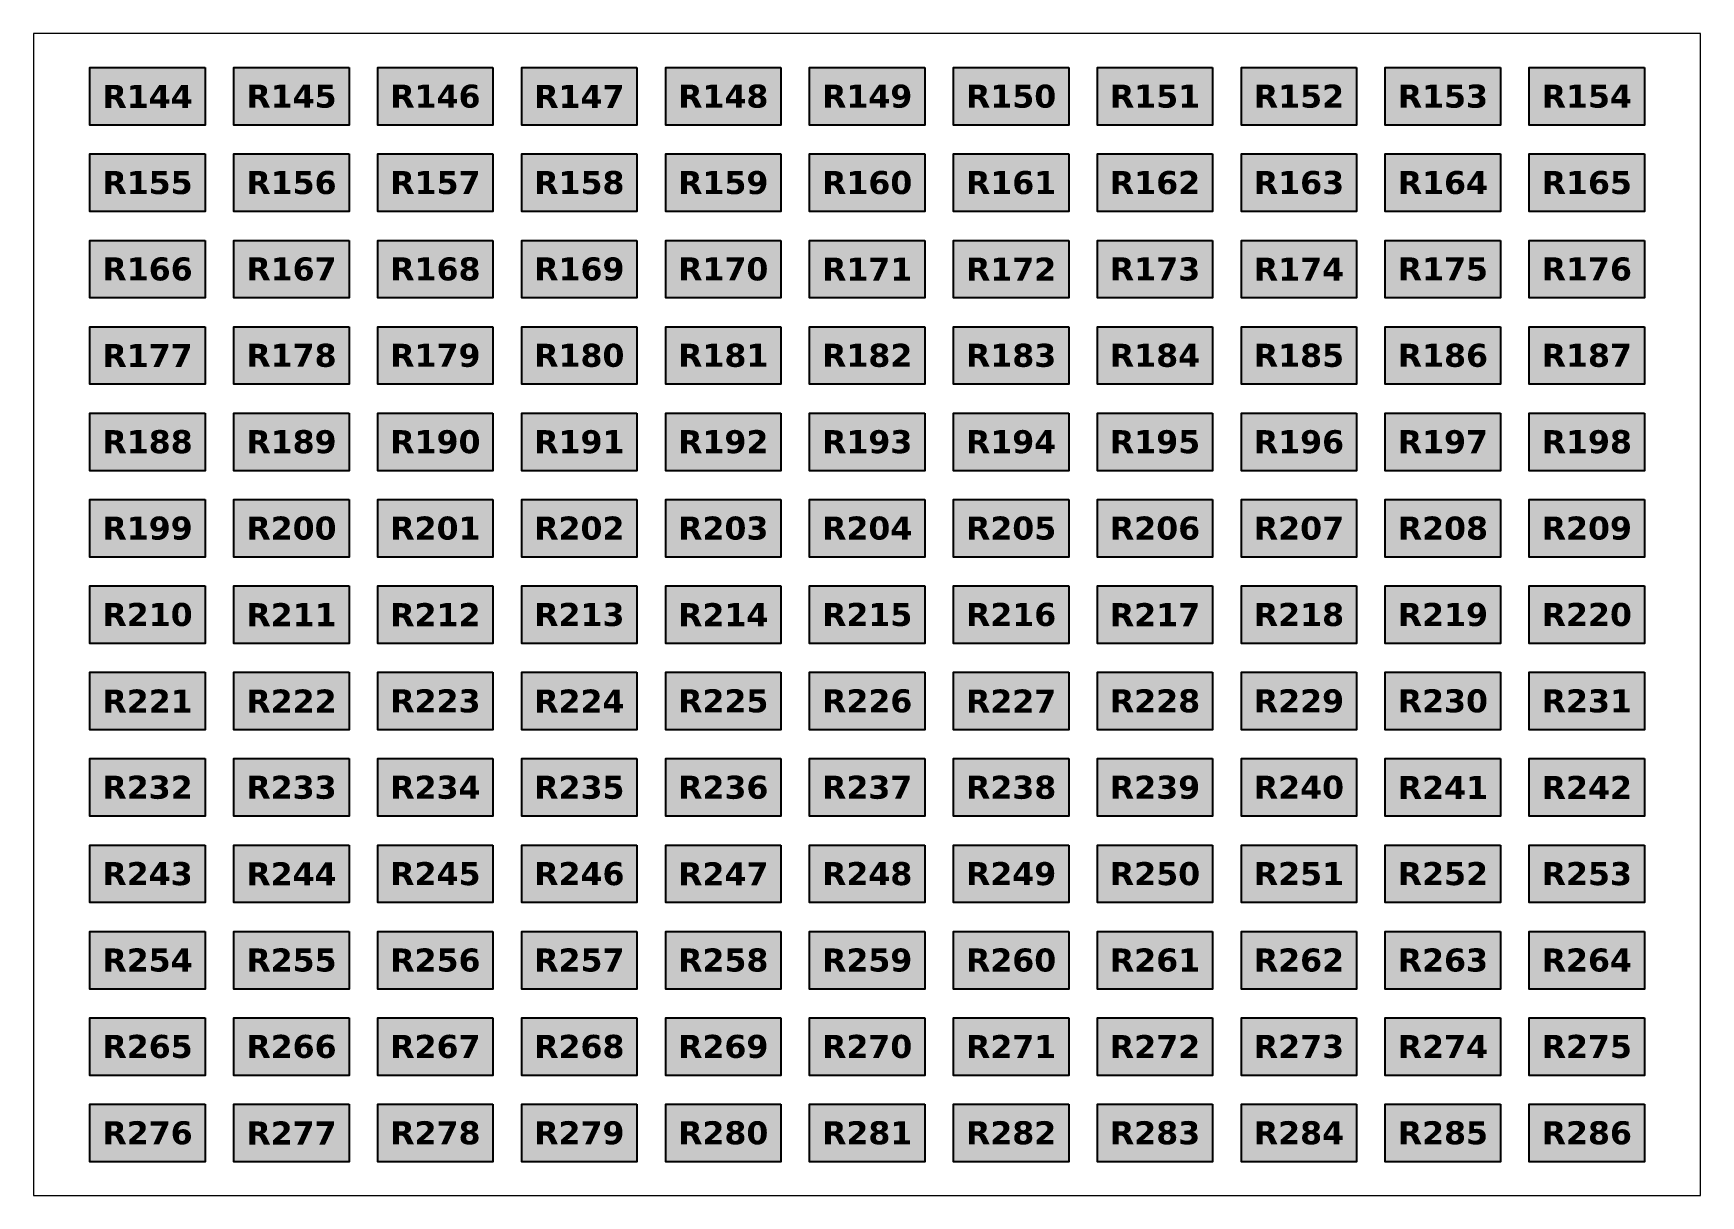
# Paper-space layout 'Layout2' of a CAD drawing. Header units: millimetres. Extents: x 0 to 287, y 0 to 200.
# The model-space entities are those that its viewports show. They can reach past a viewport. Long polylines and large blocks are cut down to what shows.
import ezdxf

# ---------------------------------------------------------------- set-up
doc = ezdxf.new("R2010")
doc.units = ezdxf.units.MM
doc.styles.get("Standard").update_dxf_attribs({"font": 'arial.ttf'})

psp = doc.layouts.new('Layout2')

msp = doc.modelspace()

# ---------------------------------------------------------------- texts
at = {"color": 7, "true_color": 0xfafafa, "char_height": 4, "attachment_point": 5}
for s, insert in [('{\\fVerdana|b1|i0|c0|p34;R144}', (2121.58, 2742.21)), ('{\\fVerdana|b1|i0|c0|p34;R145}', (2146.58, 2742.21)), ('{\\fVerdana|b1|i0|c0|p34;R146}', (2171.58, 2742.21)), ('{\\fVerdana|b1|i0|c0|p34;R147}', (2196.58, 2742.21)), ('{\\fVerdana|b1|i0|c0|p34;R148}', (2221.58, 2742.21)), ('{\\fVerdana|b1|i0|c0|p34;R149}', (2246.58, 2742.21)), ('{\\fVerdana|b1|i0|c0|p34;R150}', (2271.58, 2742.21)), ('{\\fVerdana|b1|i0|c0|p34;R151}', (2296.58, 2742.21)), ('{\\fVerdana|b1|i0|c0|p34;R152}', (2321.58, 2742.21)), ('{\\fVerdana|b1|i0|c0|p34;R153}', (2346.58, 2742.21)), ('{\\fVerdana|b1|i0|c0|p34;R154}', (2371.58, 2742.21)), ('{\\fVerdana|b1|i0|c0|p34;R155}', (2121.58, 2727.21)), ('{\\fVerdana|b1|i0|c0|p34;R156}', (2146.58, 2727.21)), ('{\\fVerdana|b1|i0|c0|p34;R157}', (2171.58, 2727.21)), ('{\\fVerdana|b1|i0|c0|p34;R158}', (2196.58, 2727.21)), ('{\\fVerdana|b1|i0|c0|p34;R159}', (2221.58, 2727.21)), ('{\\fVerdana|b1|i0|c0|p34;R160}', (2246.58, 2727.21)), ('{\\fVerdana|b1|i0|c0|p34;R161}', (2271.58, 2727.21)), ('{\\fVerdana|b1|i0|c0|p34;R162}', (2296.58, 2727.21)), ('{\\fVerdana|b1|i0|c0|p34;R163}', (2321.58, 2727.21)), ('{\\fVerdana|b1|i0|c0|p34;R164}', (2346.58, 2727.21)), ('{\\fVerdana|b1|i0|c0|p34;R165}', (2371.58, 2727.21)), ('{\\fVerdana|b1|i0|c0|p34;R166}', (2121.58, 2712.21)), ('{\\fVerdana|b1|i0|c0|p34;R167}', (2146.58, 2712.21)), ('{\\fVerdana|b1|i0|c0|p34;R168}', (2171.58, 2712.21)), ('{\\fVerdana|b1|i0|c0|p34;R169}', (2196.58, 2712.21)), ('{\\fVerdana|b1|i0|c0|p34;R170}', (2221.58, 2712.21)), ('{\\fVerdana|b1|i0|c0|p34;R171}', (2246.58, 2712.21)), ('{\\fVerdana|b1|i0|c0|p34;R172}', (2271.58, 2712.21)), ('{\\fVerdana|b1|i0|c0|p34;R173}', (2296.58, 2712.21)), ('{\\fVerdana|b1|i0|c0|p34;R174}', (2321.58, 2712.21)), ('{\\fVerdana|b1|i0|c0|p34;R175}', (2346.58, 2712.21)), ('{\\fVerdana|b1|i0|c0|p34;R176}', (2371.58, 2712.21)), ('{\\fVerdana|b1|i0|c0|p34;R177}', (2121.58, 2697.21)), ('{\\fVerdana|b1|i0|c0|p34;R178}', (2146.58, 2697.21)), ('{\\fVerdana|b1|i0|c0|p34;R179}', (2171.58, 2697.21)), ('{\\fVerdana|b1|i0|c0|p34;R180}', (2196.58, 2697.21)), ('{\\fVerdana|b1|i0|c0|p34;R181}', (2221.58, 2697.21)), ('{\\fVerdana|b1|i0|c0|p34;R182}', (2246.58, 2697.21)), ('{\\fVerdana|b1|i0|c0|p34;R183}', (2271.58, 2697.21)), ('{\\fVerdana|b1|i0|c0|p34;R184}', (2296.58, 2697.21)), ('{\\fVerdana|b1|i0|c0|p34;R185}', (2321.58, 2697.21)), ('{\\fVerdana|b1|i0|c0|p34;R186}', (2346.58, 2697.21)), ('{\\fVerdana|b1|i0|c0|p34;R187}', (2371.58, 2697.21)), ('{\\fVerdana|b1|i0|c0|p34;R188}', (2121.58, 2682.21)), ('{\\fVerdana|b1|i0|c0|p34;R189}', (2146.58, 2682.21)), ('{\\fVerdana|b1|i0|c0|p34;R190}', (2171.58, 2682.21)), ('{\\fVerdana|b1|i0|c0|p34;R191}', (2196.58, 2682.21)), ('{\\fVerdana|b1|i0|c0|p34;R192}', (2221.58, 2682.21)), ('{\\fVerdana|b1|i0|c0|p34;R193}', (2246.58, 2682.21)), ('{\\fVerdana|b1|i0|c0|p34;R194}', (2271.58, 2682.21)), ('{\\fVerdana|b1|i0|c0|p34;R195}', (2296.58, 2682.21)), ('{\\fVerdana|b1|i0|c0|p34;R196}', (2321.58, 2682.21)), ('{\\fVerdana|b1|i0|c0|p34;R197}', (2346.58, 2682.21)), ('{\\fVerdana|b1|i0|c0|p34;R198}', (2371.58, 2682.21)), ('{\\fVerdana|b1|i0|c0|p34;R199}', (2121.58, 2667.21)), ('{\\fVerdana|b1|i0|c0|p34;R200}', (2146.58, 2667.21)), ('{\\fVerdana|b1|i0|c0|p34;R201}', (2171.58, 2667.21)), ('{\\fVerdana|b1|i0|c0|p34;R202}', (2196.58, 2667.21)), ('{\\fVerdana|b1|i0|c0|p34;R203}', (2221.58, 2667.21)), ('{\\fVerdana|b1|i0|c0|p34;R204}', (2246.58, 2667.21)), ('{\\fVerdana|b1|i0|c0|p34;R205}', (2271.58, 2667.21)), ('{\\fVerdana|b1|i0|c0|p34;R206}', (2296.58, 2667.21)), ('{\\fVerdana|b1|i0|c0|p34;R207}', (2321.58, 2667.21)), ('{\\fVerdana|b1|i0|c0|p34;R208}', (2346.58, 2667.21)), ('{\\fVerdana|b1|i0|c0|p34;R209}', (2371.58, 2667.21)), ('{\\fVerdana|b1|i0|c0|p34;R210}', (2121.58, 2652.21)), ('{\\fVerdana|b1|i0|c0|p34;R211}', (2146.58, 2652.21)), ('{\\fVerdana|b1|i0|c0|p34;R212}', (2171.58, 2652.21)), ('{\\fVerdana|b1|i0|c0|p34;R213}', (2196.58, 2652.21)), ('{\\fVerdana|b1|i0|c0|p34;R214}', (2221.58, 2652.21)), ('{\\fVerdana|b1|i0|c0|p34;R215}', (2246.58, 2652.21)), ('{\\fVerdana|b1|i0|c0|p34;R216}', (2271.58, 2652.21)), ('{\\fVerdana|b1|i0|c0|p34;R217}', (2296.58, 2652.21)), ('{\\fVerdana|b1|i0|c0|p34;R218}', (2321.58, 2652.21)), ('{\\fVerdana|b1|i0|c0|p34;R219}', (2346.58, 2652.21)), ('{\\fVerdana|b1|i0|c0|p34;R220}', (2371.58, 2652.21)), ('{\\fVerdana|b1|i0|c0|p34;R221}', (2121.58, 2637.21)), ('{\\fVerdana|b1|i0|c0|p34;R222}', (2146.58, 2637.21)), ('{\\fVerdana|b1|i0|c0|p34;R223}', (2171.58, 2637.21)), ('{\\fVerdana|b1|i0|c0|p34;R224}', (2196.58, 2637.21)), ('{\\fVerdana|b1|i0|c0|p34;R225}', (2221.58, 2637.21)), ('{\\fVerdana|b1|i0|c0|p34;R226}', (2246.58, 2637.21)), ('{\\fVerdana|b1|i0|c0|p34;R227}', (2271.58, 2637.21)), ('{\\fVerdana|b1|i0|c0|p34;R228}', (2296.58, 2637.21)), ('{\\fVerdana|b1|i0|c0|p34;R229}', (2321.58, 2637.21)), ('{\\fVerdana|b1|i0|c0|p34;R230}', (2346.58, 2637.21)), ('{\\fVerdana|b1|i0|c0|p34;R231}', (2371.58, 2637.21)), ('{\\fVerdana|b1|i0|c0|p34;R232}', (2121.58, 2622.21)), ('{\\fVerdana|b1|i0|c0|p34;R233}', (2146.58, 2622.21)), ('{\\fVerdana|b1|i0|c0|p34;R234}', (2171.58, 2622.21)), ('{\\fVerdana|b1|i0|c0|p34;R235}', (2196.58, 2622.21)), ('{\\fVerdana|b1|i0|c0|p34;R236}', (2221.58, 2622.21)), ('{\\fVerdana|b1|i0|c0|p34;R237}', (2246.58, 2622.21)), ('{\\fVerdana|b1|i0|c0|p34;R238}', (2271.58, 2622.21)), ('{\\fVerdana|b1|i0|c0|p34;R239}', (2296.58, 2622.21)), ('{\\fVerdana|b1|i0|c0|p34;R240}', (2321.58, 2622.21)), ('{\\fVerdana|b1|i0|c0|p34;R241}', (2346.58, 2622.21)), ('{\\fVerdana|b1|i0|c0|p34;R242}', (2371.58, 2622.21)), ('{\\fVerdana|b1|i0|c0|p34;R243}', (2121.58, 2607.21)), ('{\\fVerdana|b1|i0|c0|p34;R244}', (2146.58, 2607.21)), ('{\\fVerdana|b1|i0|c0|p34;R245}', (2171.58, 2607.21)), ('{\\fVerdana|b1|i0|c0|p34;R246}', (2196.58, 2607.21)), ('{\\fVerdana|b1|i0|c0|p34;R247}', (2221.58, 2607.21)), ('{\\fVerdana|b1|i0|c0|p34;R248}', (2246.58, 2607.21)), ('{\\fVerdana|b1|i0|c0|p34;R249}', (2271.58, 2607.21)), ('{\\fVerdana|b1|i0|c0|p34;R250}', (2296.58, 2607.21)), ('{\\fVerdana|b1|i0|c0|p34;R251}', (2321.58, 2607.21)), ('{\\fVerdana|b1|i0|c0|p34;R252}', (2346.58, 2607.21)), ('{\\fVerdana|b1|i0|c0|p34;R253}', (2371.58, 2607.21)), ('{\\fVerdana|b1|i0|c0|p34;R254}', (2121.58, 2592.21)), ('{\\fVerdana|b1|i0|c0|p34;R255}', (2146.58, 2592.21)), ('{\\fVerdana|b1|i0|c0|p34;R256}', (2171.58, 2592.21)), ('{\\fVerdana|b1|i0|c0|p34;R257}', (2196.58, 2592.21)), ('{\\fVerdana|b1|i0|c0|p34;R258}', (2221.58, 2592.21)), ('{\\fVerdana|b1|i0|c0|p34;R259}', (2246.58, 2592.21)), ('{\\fVerdana|b1|i0|c0|p34;R260}', (2271.58, 2592.21)), ('{\\fVerdana|b1|i0|c0|p34;R261}', (2296.58, 2592.21)), ('{\\fVerdana|b1|i0|c0|p34;R262}', (2321.58, 2592.21)), ('{\\fVerdana|b1|i0|c0|p34;R263}', (2346.58, 2592.21)), ('{\\fVerdana|b1|i0|c0|p34;R264}', (2371.58, 2592.21)), ('{\\fVerdana|b1|i0|c0|p34;R265}', (2121.58, 2577.21)), ('{\\fVerdana|b1|i0|c0|p34;R266}', (2146.58, 2577.21)), ('{\\fVerdana|b1|i0|c0|p34;R267}', (2171.58, 2577.21)), ('{\\fVerdana|b1|i0|c0|p34;R268}', (2196.58, 2577.21)), ('{\\fVerdana|b1|i0|c0|p34;R269}', (2221.58, 2577.21)), ('{\\fVerdana|b1|i0|c0|p34;R270}', (2246.58, 2577.21)), ('{\\fVerdana|b1|i0|c0|p34;R271}', (2271.58, 2577.21)), ('{\\fVerdana|b1|i0|c0|p34;R272}', (2296.58, 2577.21)), ('{\\fVerdana|b1|i0|c0|p34;R273}', (2321.58, 2577.21)), ('{\\fVerdana|b1|i0|c0|p34;R274}', (2346.58, 2577.21)), ('{\\fVerdana|b1|i0|c0|p34;R275}', (2371.58, 2577.21)), ('{\\fVerdana|b1|i0|c0|p34;R276}', (2121.58, 2562.21)), ('{\\fVerdana|b1|i0|c0|p34;R277}', (2146.58, 2562.21)), ('{\\fVerdana|b1|i0|c0|p34;R278}', (2171.58, 2562.21)), ('{\\fVerdana|b1|i0|c0|p34;R279}', (2196.58, 2562.21)), ('{\\fVerdana|b1|i0|c0|p34;R280}', (2221.58, 2562.21)), ('{\\fVerdana|b1|i0|c0|p34;R281}', (2246.58, 2562.21)), ('{\\fVerdana|b1|i0|c0|p34;R282}', (2271.58, 2562.21)), ('{\\fVerdana|b1|i0|c0|p34;R283}', (2296.58, 2562.21)), ('{\\fVerdana|b1|i0|c0|p34;R284}', (2321.58, 2562.21)), ('{\\fVerdana|b1|i0|c0|p34;R285}', (2346.58, 2562.21)), ('{\\fVerdana|b1|i0|c0|p34;R286}', (2371.58, 2562.21))]:
    msp.add_mtext_dynamic_manual_height_columns(s, width=7.0013, gutter_width=12.5, heights=[0], dxfattribs=dict(at, insert=insert))

# ---------------------------------------------------------------- hatches: boundary and pattern name
h = msp.add_hatch(color=256)
h.dxf.hatch_style = 1
h.paths.add_polyline_path([(2131.58, 2737.21), (2131.58, 2747.21), (2111.58, 2747.21), (2111.58, 2737.21)])
h.paths.add_polyline_path([(2136.58, 2747.21), (2136.58, 2737.21), (2156.58, 2737.21), (2156.58, 2747.21)])
h.paths.add_polyline_path([(2161.58, 2747.21), (2161.58, 2737.21), (2181.58, 2737.21), (2181.58, 2747.21)])
h.paths.add_polyline_path([(2206.58, 2737.21), (2206.58, 2747.21), (2186.58, 2747.21), (2186.58, 2737.21)])
h.paths.add_polyline_path([(2231.58, 2737.21), (2231.58, 2747.21), (2211.58, 2747.21), (2211.58, 2737.21)])
h.paths.add_polyline_path([(2256.58, 2737.21), (2256.58, 2747.21), (2236.58, 2747.21), (2236.58, 2737.21)])
h.paths.add_polyline_path([(2261.58, 2737.21), (2281.58, 2737.21), (2281.58, 2747.21), (2261.58, 2747.21)])
h.paths.add_polyline_path([(2306.58, 2737.21), (2306.58, 2747.21), (2286.58, 2747.21), (2286.58, 2737.21)])
h.paths.add_polyline_path([(2311.58, 2737.21), (2331.58, 2737.21), (2331.58, 2747.21), (2311.58, 2747.21)])
h.paths.add_polyline_path([(2356.58, 2737.21), (2356.58, 2747.21), (2336.58, 2747.21), (2336.58, 2737.21)])
h.paths.add_polyline_path([(2381.58, 2737.21), (2381.58, 2747.21), (2361.58, 2747.21), (2361.58, 2737.21)])
h = msp.add_hatch(color=256)
h.dxf.hatch_style = 1
h.paths.add_polyline_path([(2131.58, 2722.21), (2131.58, 2732.21), (2111.58, 2732.21), (2111.58, 2722.21)])
h.paths.add_polyline_path([(2136.58, 2732.21), (2136.58, 2722.21), (2156.58, 2722.21), (2156.58, 2732.21)])
h.paths.add_polyline_path([(2161.58, 2732.21), (2161.58, 2722.21), (2181.58, 2722.21), (2181.58, 2732.21)])
h.paths.add_polyline_path([(2206.58, 2722.21), (2206.58, 2732.21), (2186.58, 2732.21), (2186.58, 2722.21)])
h.paths.add_polyline_path([(2231.58, 2722.21), (2231.58, 2732.21), (2211.58, 2732.21), (2211.58, 2722.21)])
h.paths.add_polyline_path([(2256.58, 2722.21), (2256.58, 2732.21), (2236.58, 2732.21), (2236.58, 2722.21)])
h.paths.add_polyline_path([(2261.58, 2722.21), (2281.58, 2722.21), (2281.58, 2732.21), (2261.58, 2732.21)])
h.paths.add_polyline_path([(2306.58, 2722.21), (2306.58, 2732.21), (2286.58, 2732.21), (2286.58, 2722.21)])
h.paths.add_polyline_path([(2311.58, 2722.21), (2331.58, 2722.21), (2331.58, 2732.21), (2311.58, 2732.21)])
h.paths.add_polyline_path([(2356.58, 2722.21), (2356.58, 2732.21), (2336.58, 2732.21), (2336.58, 2722.21)])
h.paths.add_polyline_path([(2381.58, 2722.21), (2381.58, 2732.21), (2361.58, 2732.21), (2361.58, 2722.21)])
h = msp.add_hatch(color=256)
h.dxf.hatch_style = 1
h.paths.add_polyline_path([(2131.58, 2707.21), (2131.58, 2717.21), (2111.58, 2717.21), (2111.58, 2707.21)])
h.paths.add_polyline_path([(2136.58, 2717.21), (2136.58, 2707.21), (2156.58, 2707.21), (2156.58, 2717.21)])
h.paths.add_polyline_path([(2161.58, 2717.21), (2161.58, 2707.21), (2181.58, 2707.21), (2181.58, 2717.21)])
h.paths.add_polyline_path([(2206.58, 2707.21), (2206.58, 2717.21), (2186.58, 2717.21), (2186.58, 2707.21)])
h.paths.add_polyline_path([(2231.58, 2707.21), (2231.58, 2717.21), (2211.58, 2717.21), (2211.58, 2707.21)])
h.paths.add_polyline_path([(2256.58, 2707.21), (2256.58, 2717.21), (2236.58, 2717.21), (2236.58, 2707.21)])
h.paths.add_polyline_path([(2261.58, 2707.21), (2281.58, 2707.21), (2281.58, 2717.21), (2261.58, 2717.21)])
h.paths.add_polyline_path([(2306.58, 2707.21), (2306.58, 2717.21), (2286.58, 2717.21), (2286.58, 2707.21)])
h.paths.add_polyline_path([(2311.58, 2707.21), (2331.58, 2707.21), (2331.58, 2717.21), (2311.58, 2717.21)])
h.paths.add_polyline_path([(2356.58, 2707.21), (2356.58, 2717.21), (2336.58, 2717.21), (2336.58, 2707.21)])
h.paths.add_polyline_path([(2381.58, 2707.21), (2381.58, 2717.21), (2361.58, 2717.21), (2361.58, 2707.21)])
h = msp.add_hatch(color=256)
h.dxf.hatch_style = 1
h.paths.add_polyline_path([(2131.58, 2692.21), (2131.58, 2702.21), (2111.58, 2702.21), (2111.58, 2692.21)])
h.paths.add_polyline_path([(2136.58, 2702.21), (2136.58, 2692.21), (2156.58, 2692.21), (2156.58, 2702.21)])
h.paths.add_polyline_path([(2161.58, 2702.21), (2161.58, 2692.21), (2181.58, 2692.21), (2181.58, 2702.21)])
h.paths.add_polyline_path([(2206.58, 2692.21), (2206.58, 2702.21), (2186.58, 2702.21), (2186.58, 2692.21)])
h.paths.add_polyline_path([(2231.58, 2692.21), (2231.58, 2702.21), (2211.58, 2702.21), (2211.58, 2692.21)])
h.paths.add_polyline_path([(2256.58, 2692.21), (2256.58, 2702.21), (2236.58, 2702.21), (2236.58, 2692.21)])
h.paths.add_polyline_path([(2261.58, 2692.21), (2281.58, 2692.21), (2281.58, 2702.21), (2261.58, 2702.21)])
h.paths.add_polyline_path([(2306.58, 2692.21), (2306.58, 2702.21), (2286.58, 2702.21), (2286.58, 2692.21)])
h.paths.add_polyline_path([(2311.58, 2692.21), (2331.58, 2692.21), (2331.58, 2702.21), (2311.58, 2702.21)])
h.paths.add_polyline_path([(2356.58, 2692.21), (2356.58, 2702.21), (2336.58, 2702.21), (2336.58, 2692.21)])
h.paths.add_polyline_path([(2381.58, 2692.21), (2381.58, 2702.21), (2361.58, 2702.21), (2361.58, 2692.21)])
h = msp.add_hatch(color=256)
h.dxf.hatch_style = 1
h.paths.add_polyline_path([(2131.58, 2677.21), (2131.58, 2687.21), (2111.58, 2687.21), (2111.58, 2677.21)])
h.paths.add_polyline_path([(2136.58, 2687.21), (2136.58, 2677.21), (2156.58, 2677.21), (2156.58, 2687.21)])
h.paths.add_polyline_path([(2161.58, 2687.21), (2161.58, 2677.21), (2181.58, 2677.21), (2181.58, 2687.21)])
h.paths.add_polyline_path([(2206.58, 2677.21), (2206.58, 2687.21), (2186.58, 2687.21), (2186.58, 2677.21)])
h.paths.add_polyline_path([(2231.58, 2677.21), (2231.58, 2687.21), (2211.58, 2687.21), (2211.58, 2677.21)])
h.paths.add_polyline_path([(2256.58, 2677.21), (2256.58, 2687.21), (2236.58, 2687.21), (2236.58, 2677.21)])
h.paths.add_polyline_path([(2261.58, 2677.21), (2281.58, 2677.21), (2281.58, 2687.21), (2261.58, 2687.21)])
h.paths.add_polyline_path([(2306.58, 2677.21), (2306.58, 2687.21), (2286.58, 2687.21), (2286.58, 2677.21)])
h.paths.add_polyline_path([(2311.58, 2677.21), (2331.58, 2677.21), (2331.58, 2687.21), (2311.58, 2687.21)])
h.paths.add_polyline_path([(2356.58, 2677.21), (2356.58, 2687.21), (2336.58, 2687.21), (2336.58, 2677.21)])
h.paths.add_polyline_path([(2381.58, 2677.21), (2381.58, 2687.21), (2361.58, 2687.21), (2361.58, 2677.21)])
h = msp.add_hatch(color=256)
h.dxf.hatch_style = 1
h.paths.add_polyline_path([(2131.58, 2662.21), (2131.58, 2672.21), (2111.58, 2672.21), (2111.58, 2662.21)])
h.paths.add_polyline_path([(2136.58, 2672.21), (2136.58, 2662.21), (2156.58, 2662.21), (2156.58, 2672.21)])
h.paths.add_polyline_path([(2161.58, 2672.21), (2161.58, 2662.21), (2181.58, 2662.21), (2181.58, 2672.21)])
h.paths.add_polyline_path([(2206.58, 2662.21), (2206.58, 2672.21), (2186.58, 2672.21), (2186.58, 2662.21)])
h.paths.add_polyline_path([(2231.58, 2662.21), (2231.58, 2672.21), (2211.58, 2672.21), (2211.58, 2662.21)])
h.paths.add_polyline_path([(2256.58, 2662.21), (2256.58, 2672.21), (2236.58, 2672.21), (2236.58, 2662.21)])
h.paths.add_polyline_path([(2261.58, 2662.21), (2281.58, 2662.21), (2281.58, 2672.21), (2261.58, 2672.21)])
h.paths.add_polyline_path([(2306.58, 2662.21), (2306.58, 2672.21), (2286.58, 2672.21), (2286.58, 2662.21)])
h.paths.add_polyline_path([(2311.58, 2662.21), (2331.58, 2662.21), (2331.58, 2672.21), (2311.58, 2672.21)])
h.paths.add_polyline_path([(2356.58, 2662.21), (2356.58, 2672.21), (2336.58, 2672.21), (2336.58, 2662.21)])
h.paths.add_polyline_path([(2381.58, 2662.21), (2381.58, 2672.21), (2361.58, 2672.21), (2361.58, 2662.21)])
h = msp.add_hatch(color=256)
h.dxf.hatch_style = 1
h.paths.add_polyline_path([(2131.58, 2647.21), (2131.58, 2657.21), (2111.58, 2657.21), (2111.58, 2647.21)])
h.paths.add_polyline_path([(2136.58, 2657.21), (2136.58, 2647.21), (2156.58, 2647.21), (2156.58, 2657.21)])
h.paths.add_polyline_path([(2161.58, 2657.21), (2161.58, 2647.21), (2181.58, 2647.21), (2181.58, 2657.21)])
h.paths.add_polyline_path([(2206.58, 2647.21), (2206.58, 2657.21), (2186.58, 2657.21), (2186.58, 2647.21)])
h.paths.add_polyline_path([(2231.58, 2647.21), (2231.58, 2657.21), (2211.58, 2657.21), (2211.58, 2647.21)])
h.paths.add_polyline_path([(2256.58, 2647.21), (2256.58, 2657.21), (2236.58, 2657.21), (2236.58, 2647.21)])
h.paths.add_polyline_path([(2261.58, 2647.21), (2281.58, 2647.21), (2281.58, 2657.21), (2261.58, 2657.21)])
h.paths.add_polyline_path([(2306.58, 2647.21), (2306.58, 2657.21), (2286.58, 2657.21), (2286.58, 2647.21)])
h.paths.add_polyline_path([(2311.58, 2647.21), (2331.58, 2647.21), (2331.58, 2657.21), (2311.58, 2657.21)])
h.paths.add_polyline_path([(2356.58, 2647.21), (2356.58, 2657.21), (2336.58, 2657.21), (2336.58, 2647.21)])
h.paths.add_polyline_path([(2381.58, 2647.21), (2381.58, 2657.21), (2361.58, 2657.21), (2361.58, 2647.21)])
h = msp.add_hatch(color=256)
h.dxf.hatch_style = 1
h.paths.add_polyline_path([(2131.58, 2632.21), (2131.58, 2642.21), (2111.58, 2642.21), (2111.58, 2632.21)])
h.paths.add_polyline_path([(2136.58, 2642.21), (2136.58, 2632.21), (2156.58, 2632.21), (2156.58, 2642.21)])
h.paths.add_polyline_path([(2161.58, 2642.21), (2161.58, 2632.21), (2181.58, 2632.21), (2181.58, 2642.21)])
h.paths.add_polyline_path([(2206.58, 2632.21), (2206.58, 2642.21), (2186.58, 2642.21), (2186.58, 2632.21)])
h.paths.add_polyline_path([(2231.58, 2632.21), (2231.58, 2642.21), (2211.58, 2642.21), (2211.58, 2632.21)])
h.paths.add_polyline_path([(2256.58, 2632.21), (2256.58, 2642.21), (2236.58, 2642.21), (2236.58, 2632.21)])
h.paths.add_polyline_path([(2261.58, 2632.21), (2281.58, 2632.21), (2281.58, 2642.21), (2261.58, 2642.21)])
h.paths.add_polyline_path([(2306.58, 2632.21), (2306.58, 2642.21), (2286.58, 2642.21), (2286.58, 2632.21)])
h.paths.add_polyline_path([(2311.58, 2632.21), (2331.58, 2632.21), (2331.58, 2642.21), (2311.58, 2642.21)])
h.paths.add_polyline_path([(2356.58, 2632.21), (2356.58, 2642.21), (2336.58, 2642.21), (2336.58, 2632.21)])
h.paths.add_polyline_path([(2381.58, 2632.21), (2381.58, 2642.21), (2361.58, 2642.21), (2361.58, 2632.21)])
h = msp.add_hatch(color=256)
h.dxf.hatch_style = 1
h.paths.add_polyline_path([(2131.58, 2617.21), (2131.58, 2627.21), (2111.58, 2627.21), (2111.58, 2617.21)])
h.paths.add_polyline_path([(2136.58, 2627.21), (2136.58, 2617.21), (2156.58, 2617.21), (2156.58, 2627.21)])
h.paths.add_polyline_path([(2161.58, 2627.21), (2161.58, 2617.21), (2181.58, 2617.21), (2181.58, 2627.21)])
h.paths.add_polyline_path([(2206.58, 2617.21), (2206.58, 2627.21), (2186.58, 2627.21), (2186.58, 2617.21)])
h.paths.add_polyline_path([(2231.58, 2617.21), (2231.58, 2627.21), (2211.58, 2627.21), (2211.58, 2617.21)])
h.paths.add_polyline_path([(2256.58, 2617.21), (2256.58, 2627.21), (2236.58, 2627.21), (2236.58, 2617.21)])
h.paths.add_polyline_path([(2261.58, 2617.21), (2281.58, 2617.21), (2281.58, 2627.21), (2261.58, 2627.21)])
h.paths.add_polyline_path([(2306.58, 2617.21), (2306.58, 2627.21), (2286.58, 2627.21), (2286.58, 2617.21)])
h.paths.add_polyline_path([(2311.58, 2617.21), (2331.58, 2617.21), (2331.58, 2627.21), (2311.58, 2627.21)])
h.paths.add_polyline_path([(2356.58, 2617.21), (2356.58, 2627.21), (2336.58, 2627.21), (2336.58, 2617.21)])
h.paths.add_polyline_path([(2381.58, 2617.21), (2381.58, 2627.21), (2361.58, 2627.21), (2361.58, 2617.21)])
h = msp.add_hatch(color=256)
h.dxf.hatch_style = 1
h.paths.add_polyline_path([(2131.58, 2602.21), (2131.58, 2612.21), (2111.58, 2612.21), (2111.58, 2602.21)])
h.paths.add_polyline_path([(2136.58, 2612.21), (2136.58, 2602.21), (2156.58, 2602.21), (2156.58, 2612.21)])
h.paths.add_polyline_path([(2161.58, 2612.21), (2161.58, 2602.21), (2181.58, 2602.21), (2181.58, 2612.21)])
h.paths.add_polyline_path([(2206.58, 2602.21), (2206.58, 2612.21), (2186.58, 2612.21), (2186.58, 2602.21)])
h.paths.add_polyline_path([(2231.58, 2602.21), (2231.58, 2612.21), (2211.58, 2612.21), (2211.58, 2602.21)])
h.paths.add_polyline_path([(2256.58, 2602.21), (2256.58, 2612.21), (2236.58, 2612.21), (2236.58, 2602.21)])
h.paths.add_polyline_path([(2261.58, 2602.21), (2281.58, 2602.21), (2281.58, 2612.21), (2261.58, 2612.21)])
h.paths.add_polyline_path([(2306.58, 2602.21), (2306.58, 2612.21), (2286.58, 2612.21), (2286.58, 2602.21)])
h.paths.add_polyline_path([(2311.58, 2602.21), (2331.58, 2602.21), (2331.58, 2612.21), (2311.58, 2612.21)])
h.paths.add_polyline_path([(2356.58, 2602.21), (2356.58, 2612.21), (2336.58, 2612.21), (2336.58, 2602.21)])
h.paths.add_polyline_path([(2381.58, 2602.21), (2381.58, 2612.21), (2361.58, 2612.21), (2361.58, 2602.21)])
h = msp.add_hatch(color=256)
h.dxf.hatch_style = 1
h.paths.add_polyline_path([(2131.58, 2587.21), (2131.58, 2597.21), (2111.58, 2597.21), (2111.58, 2587.21)])
h.paths.add_polyline_path([(2136.58, 2597.21), (2136.58, 2587.21), (2156.58, 2587.21), (2156.58, 2597.21)])
h.paths.add_polyline_path([(2161.58, 2597.21), (2161.58, 2587.21), (2181.58, 2587.21), (2181.58, 2597.21)])
h.paths.add_polyline_path([(2206.58, 2587.21), (2206.58, 2597.21), (2186.58, 2597.21), (2186.58, 2587.21)])
h.paths.add_polyline_path([(2231.58, 2587.21), (2231.58, 2597.21), (2211.58, 2597.21), (2211.58, 2587.21)])
h.paths.add_polyline_path([(2256.58, 2587.21), (2256.58, 2597.21), (2236.58, 2597.21), (2236.58, 2587.21)])
h.paths.add_polyline_path([(2261.58, 2587.21), (2281.58, 2587.21), (2281.58, 2597.21), (2261.58, 2597.21)])
h.paths.add_polyline_path([(2306.58, 2587.21), (2306.58, 2597.21), (2286.58, 2597.21), (2286.58, 2587.21)])
h.paths.add_polyline_path([(2311.58, 2587.21), (2331.58, 2587.21), (2331.58, 2597.21), (2311.58, 2597.21)])
h.paths.add_polyline_path([(2356.58, 2587.21), (2356.58, 2597.21), (2336.58, 2597.21), (2336.58, 2587.21)])
h.paths.add_polyline_path([(2381.58, 2587.21), (2381.58, 2597.21), (2361.58, 2597.21), (2361.58, 2587.21)])
h = msp.add_hatch(color=256)
h.dxf.hatch_style = 1
h.paths.add_polyline_path([(2131.58, 2572.21), (2131.58, 2582.21), (2111.58, 2582.21), (2111.58, 2572.21)])
h.paths.add_polyline_path([(2136.58, 2582.21), (2136.58, 2572.21), (2156.58, 2572.21), (2156.58, 2582.21)])
h.paths.add_polyline_path([(2161.58, 2582.21), (2161.58, 2572.21), (2181.58, 2572.21), (2181.58, 2582.21)])
h.paths.add_polyline_path([(2206.58, 2572.21), (2206.58, 2582.21), (2186.58, 2582.21), (2186.58, 2572.21)])
h.paths.add_polyline_path([(2231.58, 2572.21), (2231.58, 2582.21), (2211.58, 2582.21), (2211.58, 2572.21)])
h.paths.add_polyline_path([(2256.58, 2572.21), (2256.58, 2582.21), (2236.58, 2582.21), (2236.58, 2572.21)])
h.paths.add_polyline_path([(2261.58, 2572.21), (2281.58, 2572.21), (2281.58, 2582.21), (2261.58, 2582.21)])
h.paths.add_polyline_path([(2306.58, 2572.21), (2306.58, 2582.21), (2286.58, 2582.21), (2286.58, 2572.21)])
h.paths.add_polyline_path([(2311.58, 2572.21), (2331.58, 2572.21), (2331.58, 2582.21), (2311.58, 2582.21)])
h.paths.add_polyline_path([(2356.58, 2572.21), (2356.58, 2582.21), (2336.58, 2582.21), (2336.58, 2572.21)])
h.paths.add_polyline_path([(2381.58, 2572.21), (2381.58, 2582.21), (2361.58, 2582.21), (2361.58, 2572.21)])
h = msp.add_hatch(color=256)
h.dxf.hatch_style = 1
h.paths.add_polyline_path([(2131.58, 2557.21), (2131.58, 2567.21), (2111.58, 2567.21), (2111.58, 2557.21)])
h.paths.add_polyline_path([(2136.58, 2567.21), (2136.58, 2557.21), (2156.58, 2557.21), (2156.58, 2567.21)])
h.paths.add_polyline_path([(2161.58, 2567.21), (2161.58, 2557.21), (2181.58, 2557.21), (2181.58, 2567.21)])
h.paths.add_polyline_path([(2206.58, 2557.21), (2206.58, 2567.21), (2186.58, 2567.21), (2186.58, 2557.21)])
h.paths.add_polyline_path([(2231.58, 2557.21), (2231.58, 2567.21), (2211.58, 2567.21), (2211.58, 2557.21)])
h.paths.add_polyline_path([(2256.58, 2557.21), (2256.58, 2567.21), (2236.58, 2567.21), (2236.58, 2557.21)])
h.paths.add_polyline_path([(2261.58, 2557.21), (2281.58, 2557.21), (2281.58, 2567.21), (2261.58, 2567.21)])
h.paths.add_polyline_path([(2306.58, 2557.21), (2306.58, 2567.21), (2286.58, 2567.21), (2286.58, 2557.21)])
h.paths.add_polyline_path([(2311.58, 2557.21), (2331.58, 2557.21), (2331.58, 2567.21), (2311.58, 2567.21)])
h.paths.add_polyline_path([(2356.58, 2557.21), (2356.58, 2567.21), (2336.58, 2567.21), (2336.58, 2557.21)])
h.paths.add_polyline_path([(2381.58, 2557.21), (2381.58, 2567.21), (2361.58, 2567.21), (2361.58, 2557.21)])

# ---------------------------------------------------------------- linework, layer by layer
at = {"color": 7, "true_color": 0xffffff}
for points in [[(2131.58, 2747.21), (2131.58, 2737.21), (2111.58, 2737.21), (2111.58, 2747.21)], [(2131.58, 2747.21), (2131.58, 2737.21), (2111.58, 2737.21), (2111.58, 2747.21)], [(2156.58, 2747.21), (2156.58, 2737.21), (2136.58, 2737.21), (2136.58, 2747.21)], [(2156.58, 2747.21), (2156.58, 2737.21), (2136.58, 2737.21), (2136.58, 2747.21)], [(2181.58, 2747.21), (2181.58, 2737.21), (2161.58, 2737.21), (2161.58, 2747.21)], [(2181.58, 2747.21), (2181.58, 2737.21), (2161.58, 2737.21), (2161.58, 2747.21)], [(2206.58, 2747.21), (2206.58, 2737.21), (2186.58, 2737.21), (2186.58, 2747.21)], [(2206.58, 2747.21), (2206.58, 2737.21), (2186.58, 2737.21), (2186.58, 2747.21)], [(2231.58, 2747.21), (2231.58, 2737.21), (2211.58, 2737.21), (2211.58, 2747.21)], [(2231.58, 2747.21), (2231.58, 2737.21), (2211.58, 2737.21), (2211.58, 2747.21)], [(2256.58, 2747.21), (2256.58, 2737.21), (2236.58, 2737.21), (2236.58, 2747.21)], [(2256.58, 2747.21), (2256.58, 2737.21), (2236.58, 2737.21), (2236.58, 2747.21)], [(2281.58, 2747.21), (2281.58, 2737.21), (2261.58, 2737.21), (2261.58, 2747.21)], [(2281.58, 2747.21), (2281.58, 2737.21), (2261.58, 2737.21), (2261.58, 2747.21)], [(2306.58, 2747.21), (2306.58, 2737.21), (2286.58, 2737.21), (2286.58, 2747.21)], [(2306.58, 2747.21), (2306.58, 2737.21), (2286.58, 2737.21), (2286.58, 2747.21)], [(2331.58, 2747.21), (2331.58, 2737.21), (2311.58, 2737.21), (2311.58, 2747.21)], [(2331.58, 2747.21), (2331.58, 2737.21), (2311.58, 2737.21), (2311.58, 2747.21)], [(2356.58, 2747.21), (2356.58, 2737.21), (2336.58, 2737.21), (2336.58, 2747.21)], [(2356.58, 2747.21), (2356.58, 2737.21), (2336.58, 2737.21), (2336.58, 2747.21)], [(2381.58, 2747.21), (2381.58, 2737.21), (2361.58, 2737.21), (2361.58, 2747.21)], [(2381.58, 2747.21), (2381.58, 2737.21), (2361.58, 2737.21), (2361.58, 2747.21)], [(2131.58, 2732.21), (2131.58, 2722.21), (2111.58, 2722.21), (2111.58, 2732.21)], [(2131.58, 2732.21), (2131.58, 2722.21), (2111.58, 2722.21), (2111.58, 2732.21)], [(2156.58, 2732.21), (2156.58, 2722.21), (2136.58, 2722.21), (2136.58, 2732.21)], [(2156.58, 2732.21), (2156.58, 2722.21), (2136.58, 2722.21), (2136.58, 2732.21)], [(2181.58, 2732.21), (2181.58, 2722.21), (2161.58, 2722.21), (2161.58, 2732.21)], [(2181.58, 2732.21), (2181.58, 2722.21), (2161.58, 2722.21), (2161.58, 2732.21)], [(2206.58, 2732.21), (2206.58, 2722.21), (2186.58, 2722.21), (2186.58, 2732.21)], [(2206.58, 2732.21), (2206.58, 2722.21), (2186.58, 2722.21), (2186.58, 2732.21)], [(2231.58, 2732.21), (2231.58, 2722.21), (2211.58, 2722.21), (2211.58, 2732.21)], [(2231.58, 2732.21), (2231.58, 2722.21), (2211.58, 2722.21), (2211.58, 2732.21)], [(2256.58, 2732.21), (2256.58, 2722.21), (2236.58, 2722.21), (2236.58, 2732.21)], [(2256.58, 2732.21), (2256.58, 2722.21), (2236.58, 2722.21), (2236.58, 2732.21)], [(2281.58, 2732.21), (2281.58, 2722.21), (2261.58, 2722.21), (2261.58, 2732.21)], [(2281.58, 2732.21), (2281.58, 2722.21), (2261.58, 2722.21), (2261.58, 2732.21)], [(2306.58, 2732.21), (2306.58, 2722.21), (2286.58, 2722.21), (2286.58, 2732.21)], [(2306.58, 2732.21), (2306.58, 2722.21), (2286.58, 2722.21), (2286.58, 2732.21)], [(2331.58, 2732.21), (2331.58, 2722.21), (2311.58, 2722.21), (2311.58, 2732.21)], [(2331.58, 2732.21), (2331.58, 2722.21), (2311.58, 2722.21), (2311.58, 2732.21)], [(2356.58, 2732.21), (2356.58, 2722.21), (2336.58, 2722.21), (2336.58, 2732.21)], [(2356.58, 2732.21), (2356.58, 2722.21), (2336.58, 2722.21), (2336.58, 2732.21)], [(2381.58, 2732.21), (2381.58, 2722.21), (2361.58, 2722.21), (2361.58, 2732.21)], [(2381.58, 2732.21), (2381.58, 2722.21), (2361.58, 2722.21), (2361.58, 2732.21)], [(2131.58, 2717.21), (2131.58, 2707.21), (2111.58, 2707.21), (2111.58, 2717.21)], [(2131.58, 2717.21), (2131.58, 2707.21), (2111.58, 2707.21), (2111.58, 2717.21)], [(2156.58, 2717.21), (2156.58, 2707.21), (2136.58, 2707.21), (2136.58, 2717.21)], [(2156.58, 2717.21), (2156.58, 2707.21), (2136.58, 2707.21), (2136.58, 2717.21)], [(2181.58, 2717.21), (2181.58, 2707.21), (2161.58, 2707.21), (2161.58, 2717.21)], [(2181.58, 2717.21), (2181.58, 2707.21), (2161.58, 2707.21), (2161.58, 2717.21)], [(2206.58, 2717.21), (2206.58, 2707.21), (2186.58, 2707.21), (2186.58, 2717.21)], [(2206.58, 2717.21), (2206.58, 2707.21), (2186.58, 2707.21), (2186.58, 2717.21)], [(2231.58, 2717.21), (2231.58, 2707.21), (2211.58, 2707.21), (2211.58, 2717.21)], [(2231.58, 2717.21), (2231.58, 2707.21), (2211.58, 2707.21), (2211.58, 2717.21)], [(2256.58, 2717.21), (2256.58, 2707.21), (2236.58, 2707.21), (2236.58, 2717.21)], [(2256.58, 2717.21), (2256.58, 2707.21), (2236.58, 2707.21), (2236.58, 2717.21)], [(2281.58, 2717.21), (2281.58, 2707.21), (2261.58, 2707.21), (2261.58, 2717.21)], [(2281.58, 2717.21), (2281.58, 2707.21), (2261.58, 2707.21), (2261.58, 2717.21)], [(2306.58, 2717.21), (2306.58, 2707.21), (2286.58, 2707.21), (2286.58, 2717.21)], [(2306.58, 2717.21), (2306.58, 2707.21), (2286.58, 2707.21), (2286.58, 2717.21)], [(2331.58, 2717.21), (2331.58, 2707.21), (2311.58, 2707.21), (2311.58, 2717.21)], [(2331.58, 2717.21), (2331.58, 2707.21), (2311.58, 2707.21), (2311.58, 2717.21)], [(2356.58, 2717.21), (2356.58, 2707.21), (2336.58, 2707.21), (2336.58, 2717.21)], [(2356.58, 2717.21), (2356.58, 2707.21), (2336.58, 2707.21), (2336.58, 2717.21)], [(2381.58, 2717.21), (2381.58, 2707.21), (2361.58, 2707.21), (2361.58, 2717.21)], [(2381.58, 2717.21), (2381.58, 2707.21), (2361.58, 2707.21), (2361.58, 2717.21)], [(2131.58, 2702.21), (2131.58, 2692.21), (2111.58, 2692.21), (2111.58, 2702.21)], [(2131.58, 2702.21), (2131.58, 2692.21), (2111.58, 2692.21), (2111.58, 2702.21)], [(2156.58, 2702.21), (2156.58, 2692.21), (2136.58, 2692.21), (2136.58, 2702.21)], [(2156.58, 2702.21), (2156.58, 2692.21), (2136.58, 2692.21), (2136.58, 2702.21)], [(2181.58, 2702.21), (2181.58, 2692.21), (2161.58, 2692.21), (2161.58, 2702.21)], [(2181.58, 2702.21), (2181.58, 2692.21), (2161.58, 2692.21), (2161.58, 2702.21)], [(2206.58, 2702.21), (2206.58, 2692.21), (2186.58, 2692.21), (2186.58, 2702.21)], [(2206.58, 2702.21), (2206.58, 2692.21), (2186.58, 2692.21), (2186.58, 2702.21)], [(2231.58, 2702.21), (2231.58, 2692.21), (2211.58, 2692.21), (2211.58, 2702.21)], [(2231.58, 2702.21), (2231.58, 2692.21), (2211.58, 2692.21), (2211.58, 2702.21)], [(2256.58, 2702.21), (2256.58, 2692.21), (2236.58, 2692.21), (2236.58, 2702.21)], [(2256.58, 2702.21), (2256.58, 2692.21), (2236.58, 2692.21), (2236.58, 2702.21)], [(2281.58, 2702.21), (2281.58, 2692.21), (2261.58, 2692.21), (2261.58, 2702.21)], [(2281.58, 2702.21), (2281.58, 2692.21), (2261.58, 2692.21), (2261.58, 2702.21)], [(2306.58, 2702.21), (2306.58, 2692.21), (2286.58, 2692.21), (2286.58, 2702.21)], [(2306.58, 2702.21), (2306.58, 2692.21), (2286.58, 2692.21), (2286.58, 2702.21)], [(2331.58, 2702.21), (2331.58, 2692.21), (2311.58, 2692.21), (2311.58, 2702.21)], [(2331.58, 2702.21), (2331.58, 2692.21), (2311.58, 2692.21), (2311.58, 2702.21)], [(2356.58, 2702.21), (2356.58, 2692.21), (2336.58, 2692.21), (2336.58, 2702.21)], [(2356.58, 2702.21), (2356.58, 2692.21), (2336.58, 2692.21), (2336.58, 2702.21)], [(2381.58, 2702.21), (2381.58, 2692.21), (2361.58, 2692.21), (2361.58, 2702.21)], [(2381.58, 2702.21), (2381.58, 2692.21), (2361.58, 2692.21), (2361.58, 2702.21)], [(2131.58, 2687.21), (2131.58, 2677.21), (2111.58, 2677.21), (2111.58, 2687.21)], [(2131.58, 2687.21), (2131.58, 2677.21), (2111.58, 2677.21), (2111.58, 2687.21)], [(2156.58, 2687.21), (2156.58, 2677.21), (2136.58, 2677.21), (2136.58, 2687.21)], [(2156.58, 2687.21), (2156.58, 2677.21), (2136.58, 2677.21), (2136.58, 2687.21)], [(2181.58, 2687.21), (2181.58, 2677.21), (2161.58, 2677.21), (2161.58, 2687.21)], [(2181.58, 2687.21), (2181.58, 2677.21), (2161.58, 2677.21), (2161.58, 2687.21)], [(2206.58, 2687.21), (2206.58, 2677.21), (2186.58, 2677.21), (2186.58, 2687.21)], [(2206.58, 2687.21), (2206.58, 2677.21), (2186.58, 2677.21), (2186.58, 2687.21)], [(2231.58, 2687.21), (2231.58, 2677.21), (2211.58, 2677.21), (2211.58, 2687.21)], [(2231.58, 2687.21), (2231.58, 2677.21), (2211.58, 2677.21), (2211.58, 2687.21)], [(2256.58, 2687.21), (2256.58, 2677.21), (2236.58, 2677.21), (2236.58, 2687.21)], [(2256.58, 2687.21), (2256.58, 2677.21), (2236.58, 2677.21), (2236.58, 2687.21)], [(2281.58, 2687.21), (2281.58, 2677.21), (2261.58, 2677.21), (2261.58, 2687.21)], [(2281.58, 2687.21), (2281.58, 2677.21), (2261.58, 2677.21), (2261.58, 2687.21)], [(2306.58, 2687.21), (2306.58, 2677.21), (2286.58, 2677.21), (2286.58, 2687.21)], [(2306.58, 2687.21), (2306.58, 2677.21), (2286.58, 2677.21), (2286.58, 2687.21)], [(2331.58, 2687.21), (2331.58, 2677.21), (2311.58, 2677.21), (2311.58, 2687.21)], [(2331.58, 2687.21), (2331.58, 2677.21), (2311.58, 2677.21), (2311.58, 2687.21)], [(2356.58, 2687.21), (2356.58, 2677.21), (2336.58, 2677.21), (2336.58, 2687.21)], [(2356.58, 2687.21), (2356.58, 2677.21), (2336.58, 2677.21), (2336.58, 2687.21)], [(2381.58, 2687.21), (2381.58, 2677.21), (2361.58, 2677.21), (2361.58, 2687.21)], [(2381.58, 2687.21), (2381.58, 2677.21), (2361.58, 2677.21), (2361.58, 2687.21)], [(2131.58, 2672.21), (2131.58, 2662.21), (2111.58, 2662.21), (2111.58, 2672.21)], [(2131.58, 2672.21), (2131.58, 2662.21), (2111.58, 2662.21), (2111.58, 2672.21)], [(2156.58, 2672.21), (2156.58, 2662.21), (2136.58, 2662.21), (2136.58, 2672.21)], [(2156.58, 2672.21), (2156.58, 2662.21), (2136.58, 2662.21), (2136.58, 2672.21)], [(2181.58, 2672.21), (2181.58, 2662.21), (2161.58, 2662.21), (2161.58, 2672.21)], [(2181.58, 2672.21), (2181.58, 2662.21), (2161.58, 2662.21), (2161.58, 2672.21)], [(2206.58, 2672.21), (2206.58, 2662.21), (2186.58, 2662.21), (2186.58, 2672.21)], [(2206.58, 2672.21), (2206.58, 2662.21), (2186.58, 2662.21), (2186.58, 2672.21)], [(2231.58, 2672.21), (2231.58, 2662.21), (2211.58, 2662.21), (2211.58, 2672.21)], [(2231.58, 2672.21), (2231.58, 2662.21), (2211.58, 2662.21), (2211.58, 2672.21)], [(2256.58, 2672.21), (2256.58, 2662.21), (2236.58, 2662.21), (2236.58, 2672.21)], [(2256.58, 2672.21), (2256.58, 2662.21), (2236.58, 2662.21), (2236.58, 2672.21)], [(2281.58, 2672.21), (2281.58, 2662.21), (2261.58, 2662.21), (2261.58, 2672.21)], [(2281.58, 2672.21), (2281.58, 2662.21), (2261.58, 2662.21), (2261.58, 2672.21)], [(2306.58, 2672.21), (2306.58, 2662.21), (2286.58, 2662.21), (2286.58, 2672.21)], [(2306.58, 2672.21), (2306.58, 2662.21), (2286.58, 2662.21), (2286.58, 2672.21)], [(2331.58, 2672.21), (2331.58, 2662.21), (2311.58, 2662.21), (2311.58, 2672.21)], [(2331.58, 2672.21), (2331.58, 2662.21), (2311.58, 2662.21), (2311.58, 2672.21)], [(2356.58, 2672.21), (2356.58, 2662.21), (2336.58, 2662.21), (2336.58, 2672.21)], [(2356.58, 2672.21), (2356.58, 2662.21), (2336.58, 2662.21), (2336.58, 2672.21)], [(2381.58, 2672.21), (2381.58, 2662.21), (2361.58, 2662.21), (2361.58, 2672.21)], [(2381.58, 2672.21), (2381.58, 2662.21), (2361.58, 2662.21), (2361.58, 2672.21)], [(2131.58, 2657.21), (2131.58, 2647.21), (2111.58, 2647.21), (2111.58, 2657.21)], [(2131.58, 2657.21), (2131.58, 2647.21), (2111.58, 2647.21), (2111.58, 2657.21)], [(2156.58, 2657.21), (2156.58, 2647.21), (2136.58, 2647.21), (2136.58, 2657.21)], [(2156.58, 2657.21), (2156.58, 2647.21), (2136.58, 2647.21), (2136.58, 2657.21)], [(2181.58, 2657.21), (2181.58, 2647.21), (2161.58, 2647.21), (2161.58, 2657.21)], [(2181.58, 2657.21), (2181.58, 2647.21), (2161.58, 2647.21), (2161.58, 2657.21)], [(2206.58, 2657.21), (2206.58, 2647.21), (2186.58, 2647.21), (2186.58, 2657.21)], [(2206.58, 2657.21), (2206.58, 2647.21), (2186.58, 2647.21), (2186.58, 2657.21)], [(2231.58, 2657.21), (2231.58, 2647.21), (2211.58, 2647.21), (2211.58, 2657.21)], [(2231.58, 2657.21), (2231.58, 2647.21), (2211.58, 2647.21), (2211.58, 2657.21)], [(2256.58, 2657.21), (2256.58, 2647.21), (2236.58, 2647.21), (2236.58, 2657.21)], [(2256.58, 2657.21), (2256.58, 2647.21), (2236.58, 2647.21), (2236.58, 2657.21)], [(2281.58, 2657.21), (2281.58, 2647.21), (2261.58, 2647.21), (2261.58, 2657.21)], [(2281.58, 2657.21), (2281.58, 2647.21), (2261.58, 2647.21), (2261.58, 2657.21)], [(2306.58, 2657.21), (2306.58, 2647.21), (2286.58, 2647.21), (2286.58, 2657.21)], [(2306.58, 2657.21), (2306.58, 2647.21), (2286.58, 2647.21), (2286.58, 2657.21)], [(2331.58, 2657.21), (2331.58, 2647.21), (2311.58, 2647.21), (2311.58, 2657.21)], [(2331.58, 2657.21), (2331.58, 2647.21), (2311.58, 2647.21), (2311.58, 2657.21)], [(2356.58, 2657.21), (2356.58, 2647.21), (2336.58, 2647.21), (2336.58, 2657.21)], [(2356.58, 2657.21), (2356.58, 2647.21), (2336.58, 2647.21), (2336.58, 2657.21)], [(2381.58, 2657.21), (2381.58, 2647.21), (2361.58, 2647.21), (2361.58, 2657.21)], [(2381.58, 2657.21), (2381.58, 2647.21), (2361.58, 2647.21), (2361.58, 2657.21)], [(2131.58, 2642.21), (2131.58, 2632.21), (2111.58, 2632.21), (2111.58, 2642.21)], [(2131.58, 2642.21), (2131.58, 2632.21), (2111.58, 2632.21), (2111.58, 2642.21)], [(2156.58, 2642.21), (2156.58, 2632.21), (2136.58, 2632.21), (2136.58, 2642.21)], [(2156.58, 2642.21), (2156.58, 2632.21), (2136.58, 2632.21), (2136.58, 2642.21)], [(2181.58, 2642.21), (2181.58, 2632.21), (2161.58, 2632.21), (2161.58, 2642.21)], [(2181.58, 2642.21), (2181.58, 2632.21), (2161.58, 2632.21), (2161.58, 2642.21)], [(2206.58, 2642.21), (2206.58, 2632.21), (2186.58, 2632.21), (2186.58, 2642.21)], [(2206.58, 2642.21), (2206.58, 2632.21), (2186.58, 2632.21), (2186.58, 2642.21)], [(2231.58, 2642.21), (2231.58, 2632.21), (2211.58, 2632.21), (2211.58, 2642.21)], [(2231.58, 2642.21), (2231.58, 2632.21), (2211.58, 2632.21), (2211.58, 2642.21)], [(2256.58, 2642.21), (2256.58, 2632.21), (2236.58, 2632.21), (2236.58, 2642.21)], [(2256.58, 2642.21), (2256.58, 2632.21), (2236.58, 2632.21), (2236.58, 2642.21)], [(2281.58, 2642.21), (2281.58, 2632.21), (2261.58, 2632.21), (2261.58, 2642.21)], [(2281.58, 2642.21), (2281.58, 2632.21), (2261.58, 2632.21), (2261.58, 2642.21)], [(2306.58, 2642.21), (2306.58, 2632.21), (2286.58, 2632.21), (2286.58, 2642.21)], [(2306.58, 2642.21), (2306.58, 2632.21), (2286.58, 2632.21), (2286.58, 2642.21)], [(2331.58, 2642.21), (2331.58, 2632.21), (2311.58, 2632.21), (2311.58, 2642.21)], [(2331.58, 2642.21), (2331.58, 2632.21), (2311.58, 2632.21), (2311.58, 2642.21)], [(2356.58, 2642.21), (2356.58, 2632.21), (2336.58, 2632.21), (2336.58, 2642.21)], [(2356.58, 2642.21), (2356.58, 2632.21), (2336.58, 2632.21), (2336.58, 2642.21)], [(2381.58, 2642.21), (2381.58, 2632.21), (2361.58, 2632.21), (2361.58, 2642.21)], [(2381.58, 2642.21), (2381.58, 2632.21), (2361.58, 2632.21), (2361.58, 2642.21)], [(2131.58, 2627.21), (2131.58, 2617.21), (2111.58, 2617.21), (2111.58, 2627.21)], [(2131.58, 2627.21), (2131.58, 2617.21), (2111.58, 2617.21), (2111.58, 2627.21)], [(2156.58, 2627.21), (2156.58, 2617.21), (2136.58, 2617.21), (2136.58, 2627.21)], [(2156.58, 2627.21), (2156.58, 2617.21), (2136.58, 2617.21), (2136.58, 2627.21)], [(2181.58, 2627.21), (2181.58, 2617.21), (2161.58, 2617.21), (2161.58, 2627.21)], [(2181.58, 2627.21), (2181.58, 2617.21), (2161.58, 2617.21), (2161.58, 2627.21)], [(2206.58, 2627.21), (2206.58, 2617.21), (2186.58, 2617.21), (2186.58, 2627.21)], [(2206.58, 2627.21), (2206.58, 2617.21), (2186.58, 2617.21), (2186.58, 2627.21)], [(2231.58, 2627.21), (2231.58, 2617.21), (2211.58, 2617.21), (2211.58, 2627.21)], [(2231.58, 2627.21), (2231.58, 2617.21), (2211.58, 2617.21), (2211.58, 2627.21)], [(2256.58, 2627.21), (2256.58, 2617.21), (2236.58, 2617.21), (2236.58, 2627.21)], [(2256.58, 2627.21), (2256.58, 2617.21), (2236.58, 2617.21), (2236.58, 2627.21)], [(2281.58, 2627.21), (2281.58, 2617.21), (2261.58, 2617.21), (2261.58, 2627.21)], [(2281.58, 2627.21), (2281.58, 2617.21), (2261.58, 2617.21), (2261.58, 2627.21)], [(2306.58, 2627.21), (2306.58, 2617.21), (2286.58, 2617.21), (2286.58, 2627.21)], [(2306.58, 2627.21), (2306.58, 2617.21), (2286.58, 2617.21), (2286.58, 2627.21)], [(2331.58, 2627.21), (2331.58, 2617.21), (2311.58, 2617.21), (2311.58, 2627.21)], [(2331.58, 2627.21), (2331.58, 2617.21), (2311.58, 2617.21), (2311.58, 2627.21)], [(2356.58, 2627.21), (2356.58, 2617.21), (2336.58, 2617.21), (2336.58, 2627.21)], [(2356.58, 2627.21), (2356.58, 2617.21), (2336.58, 2617.21), (2336.58, 2627.21)], [(2381.58, 2627.21), (2381.58, 2617.21), (2361.58, 2617.21), (2361.58, 2627.21)], [(2381.58, 2627.21), (2381.58, 2617.21), (2361.58, 2617.21), (2361.58, 2627.21)], [(2131.58, 2612.21), (2131.58, 2602.21), (2111.58, 2602.21), (2111.58, 2612.21)], [(2131.58, 2612.21), (2131.58, 2602.21), (2111.58, 2602.21), (2111.58, 2612.21)], [(2156.58, 2612.21), (2156.58, 2602.21), (2136.58, 2602.21), (2136.58, 2612.21)], [(2156.58, 2612.21), (2156.58, 2602.21), (2136.58, 2602.21), (2136.58, 2612.21)], [(2181.58, 2612.21), (2181.58, 2602.21), (2161.58, 2602.21), (2161.58, 2612.21)], [(2181.58, 2612.21), (2181.58, 2602.21), (2161.58, 2602.21), (2161.58, 2612.21)], [(2206.58, 2612.21), (2206.58, 2602.21), (2186.58, 2602.21), (2186.58, 2612.21)], [(2206.58, 2612.21), (2206.58, 2602.21), (2186.58, 2602.21), (2186.58, 2612.21)], [(2231.58, 2612.21), (2231.58, 2602.21), (2211.58, 2602.21), (2211.58, 2612.21)], [(2231.58, 2612.21), (2231.58, 2602.21), (2211.58, 2602.21), (2211.58, 2612.21)], [(2256.58, 2612.21), (2256.58, 2602.21), (2236.58, 2602.21), (2236.58, 2612.21)], [(2256.58, 2612.21), (2256.58, 2602.21), (2236.58, 2602.21), (2236.58, 2612.21)], [(2281.58, 2612.21), (2281.58, 2602.21), (2261.58, 2602.21), (2261.58, 2612.21)], [(2281.58, 2612.21), (2281.58, 2602.21), (2261.58, 2602.21), (2261.58, 2612.21)], [(2306.58, 2612.21), (2306.58, 2602.21), (2286.58, 2602.21), (2286.58, 2612.21)], [(2306.58, 2612.21), (2306.58, 2602.21), (2286.58, 2602.21), (2286.58, 2612.21)], [(2331.58, 2612.21), (2331.58, 2602.21), (2311.58, 2602.21), (2311.58, 2612.21)], [(2331.58, 2612.21), (2331.58, 2602.21), (2311.58, 2602.21), (2311.58, 2612.21)], [(2356.58, 2612.21), (2356.58, 2602.21), (2336.58, 2602.21), (2336.58, 2612.21)], [(2356.58, 2612.21), (2356.58, 2602.21), (2336.58, 2602.21), (2336.58, 2612.21)], [(2381.58, 2612.21), (2381.58, 2602.21), (2361.58, 2602.21), (2361.58, 2612.21)], [(2381.58, 2612.21), (2381.58, 2602.21), (2361.58, 2602.21), (2361.58, 2612.21)], [(2131.58, 2597.21), (2131.58, 2587.21), (2111.58, 2587.21), (2111.58, 2597.21)], [(2131.58, 2597.21), (2131.58, 2587.21), (2111.58, 2587.21), (2111.58, 2597.21)], [(2156.58, 2597.21), (2156.58, 2587.21), (2136.58, 2587.21), (2136.58, 2597.21)], [(2156.58, 2597.21), (2156.58, 2587.21), (2136.58, 2587.21), (2136.58, 2597.21)], [(2181.58, 2597.21), (2181.58, 2587.21), (2161.58, 2587.21), (2161.58, 2597.21)], [(2181.58, 2597.21), (2181.58, 2587.21), (2161.58, 2587.21), (2161.58, 2597.21)], [(2206.58, 2597.21), (2206.58, 2587.21), (2186.58, 2587.21), (2186.58, 2597.21)], [(2206.58, 2597.21), (2206.58, 2587.21), (2186.58, 2587.21), (2186.58, 2597.21)], [(2231.58, 2597.21), (2231.58, 2587.21), (2211.58, 2587.21), (2211.58, 2597.21)], [(2231.58, 2597.21), (2231.58, 2587.21), (2211.58, 2587.21), (2211.58, 2597.21)], [(2256.58, 2597.21), (2256.58, 2587.21), (2236.58, 2587.21), (2236.58, 2597.21)], [(2256.58, 2597.21), (2256.58, 2587.21), (2236.58, 2587.21), (2236.58, 2597.21)], [(2281.58, 2597.21), (2281.58, 2587.21), (2261.58, 2587.21), (2261.58, 2597.21)], [(2281.58, 2597.21), (2281.58, 2587.21), (2261.58, 2587.21), (2261.58, 2597.21)], [(2306.58, 2597.21), (2306.58, 2587.21), (2286.58, 2587.21), (2286.58, 2597.21)], [(2306.58, 2597.21), (2306.58, 2587.21), (2286.58, 2587.21), (2286.58, 2597.21)], [(2331.58, 2597.21), (2331.58, 2587.21), (2311.58, 2587.21), (2311.58, 2597.21)], [(2331.58, 2597.21), (2331.58, 2587.21), (2311.58, 2587.21), (2311.58, 2597.21)], [(2356.58, 2597.21), (2356.58, 2587.21), (2336.58, 2587.21), (2336.58, 2597.21)], [(2356.58, 2597.21), (2356.58, 2587.21), (2336.58, 2587.21), (2336.58, 2597.21)], [(2381.58, 2597.21), (2381.58, 2587.21), (2361.58, 2587.21), (2361.58, 2597.21)], [(2381.58, 2597.21), (2381.58, 2587.21), (2361.58, 2587.21), (2361.58, 2597.21)], [(2131.58, 2582.21), (2131.58, 2572.21), (2111.58, 2572.21), (2111.58, 2582.21)], [(2131.58, 2582.21), (2131.58, 2572.21), (2111.58, 2572.21), (2111.58, 2582.21)], [(2156.58, 2582.21), (2156.58, 2572.21), (2136.58, 2572.21), (2136.58, 2582.21)], [(2156.58, 2582.21), (2156.58, 2572.21), (2136.58, 2572.21), (2136.58, 2582.21)], [(2181.58, 2582.21), (2181.58, 2572.21), (2161.58, 2572.21), (2161.58, 2582.21)], [(2181.58, 2582.21), (2181.58, 2572.21), (2161.58, 2572.21), (2161.58, 2582.21)], [(2206.58, 2582.21), (2206.58, 2572.21), (2186.58, 2572.21), (2186.58, 2582.21)], [(2206.58, 2582.21), (2206.58, 2572.21), (2186.58, 2572.21), (2186.58, 2582.21)], [(2231.58, 2582.21), (2231.58, 2572.21), (2211.58, 2572.21), (2211.58, 2582.21)], [(2231.58, 2582.21), (2231.58, 2572.21), (2211.58, 2572.21), (2211.58, 2582.21)], [(2256.58, 2582.21), (2256.58, 2572.21), (2236.58, 2572.21), (2236.58, 2582.21)], [(2256.58, 2582.21), (2256.58, 2572.21), (2236.58, 2572.21), (2236.58, 2582.21)], [(2281.58, 2582.21), (2281.58, 2572.21), (2261.58, 2572.21), (2261.58, 2582.21)], [(2281.58, 2582.21), (2281.58, 2572.21), (2261.58, 2572.21), (2261.58, 2582.21)], [(2306.58, 2582.21), (2306.58, 2572.21), (2286.58, 2572.21), (2286.58, 2582.21)], [(2306.58, 2582.21), (2306.58, 2572.21), (2286.58, 2572.21), (2286.58, 2582.21)], [(2331.58, 2582.21), (2331.58, 2572.21), (2311.58, 2572.21), (2311.58, 2582.21)], [(2331.58, 2582.21), (2331.58, 2572.21), (2311.58, 2572.21), (2311.58, 2582.21)], [(2356.58, 2582.21), (2356.58, 2572.21), (2336.58, 2572.21), (2336.58, 2582.21)], [(2356.58, 2582.21), (2356.58, 2572.21), (2336.58, 2572.21), (2336.58, 2582.21)], [(2381.58, 2582.21), (2381.58, 2572.21), (2361.58, 2572.21), (2361.58, 2582.21)], [(2381.58, 2582.21), (2381.58, 2572.21), (2361.58, 2572.21), (2361.58, 2582.21)], [(2131.58, 2567.21), (2131.58, 2557.21), (2111.58, 2557.21), (2111.58, 2567.21)], [(2131.58, 2567.21), (2131.58, 2557.21), (2111.58, 2557.21), (2111.58, 2567.21)], [(2156.58, 2567.21), (2156.58, 2557.21), (2136.58, 2557.21), (2136.58, 2567.21)], [(2156.58, 2567.21), (2156.58, 2557.21), (2136.58, 2557.21), (2136.58, 2567.21)], [(2181.58, 2567.21), (2181.58, 2557.21), (2161.58, 2557.21), (2161.58, 2567.21)], [(2181.58, 2567.21), (2181.58, 2557.21), (2161.58, 2557.21), (2161.58, 2567.21)], [(2206.58, 2567.21), (2206.58, 2557.21), (2186.58, 2557.21), (2186.58, 2567.21)], [(2206.58, 2567.21), (2206.58, 2557.21), (2186.58, 2557.21), (2186.58, 2567.21)], [(2231.58, 2567.21), (2231.58, 2557.21), (2211.58, 2557.21), (2211.58, 2567.21)], [(2231.58, 2567.21), (2231.58, 2557.21), (2211.58, 2557.21), (2211.58, 2567.21)], [(2256.58, 2567.21), (2256.58, 2557.21), (2236.58, 2557.21), (2236.58, 2567.21)], [(2256.58, 2567.21), (2256.58, 2557.21), (2236.58, 2557.21), (2236.58, 2567.21)], [(2281.58, 2567.21), (2281.58, 2557.21), (2261.58, 2557.21), (2261.58, 2567.21)], [(2281.58, 2567.21), (2281.58, 2557.21), (2261.58, 2557.21), (2261.58, 2567.21)], [(2306.58, 2567.21), (2306.58, 2557.21), (2286.58, 2557.21), (2286.58, 2567.21)], [(2306.58, 2567.21), (2306.58, 2557.21), (2286.58, 2557.21), (2286.58, 2567.21)], [(2331.58, 2567.21), (2331.58, 2557.21), (2311.58, 2557.21), (2311.58, 2567.21)], [(2331.58, 2567.21), (2331.58, 2557.21), (2311.58, 2557.21), (2311.58, 2567.21)], [(2356.58, 2567.21), (2356.58, 2557.21), (2336.58, 2557.21), (2336.58, 2567.21)], [(2356.58, 2567.21), (2356.58, 2557.21), (2336.58, 2557.21), (2336.58, 2567.21)], [(2381.58, 2567.21), (2381.58, 2557.21), (2361.58, 2557.21), (2361.58, 2567.21)], [(2381.58, 2567.21), (2381.58, 2557.21), (2361.58, 2557.21), (2361.58, 2567.21)]]:
    msp.add_lwpolyline(points, close=True, dxfattribs=at)

msp.set_redraw_order([(e.dxf.handle, doc.entitydb.next_handle()) for e in msp.query("TEXT MTEXT ATTDEF DIMENSION ARC_DIMENSION")])  # texts and dimensions are drawn at this point

# ---------------------------------------------------------------- viewports
at = {"layer": '0'}
psp.add_viewport(center=(143.5, 100), size=(287, 199.998), view_center_point=(2246.55, 2652.24), view_height=201.8189, dxfattribs=at)

doc.saveas('drawing.dxf')
